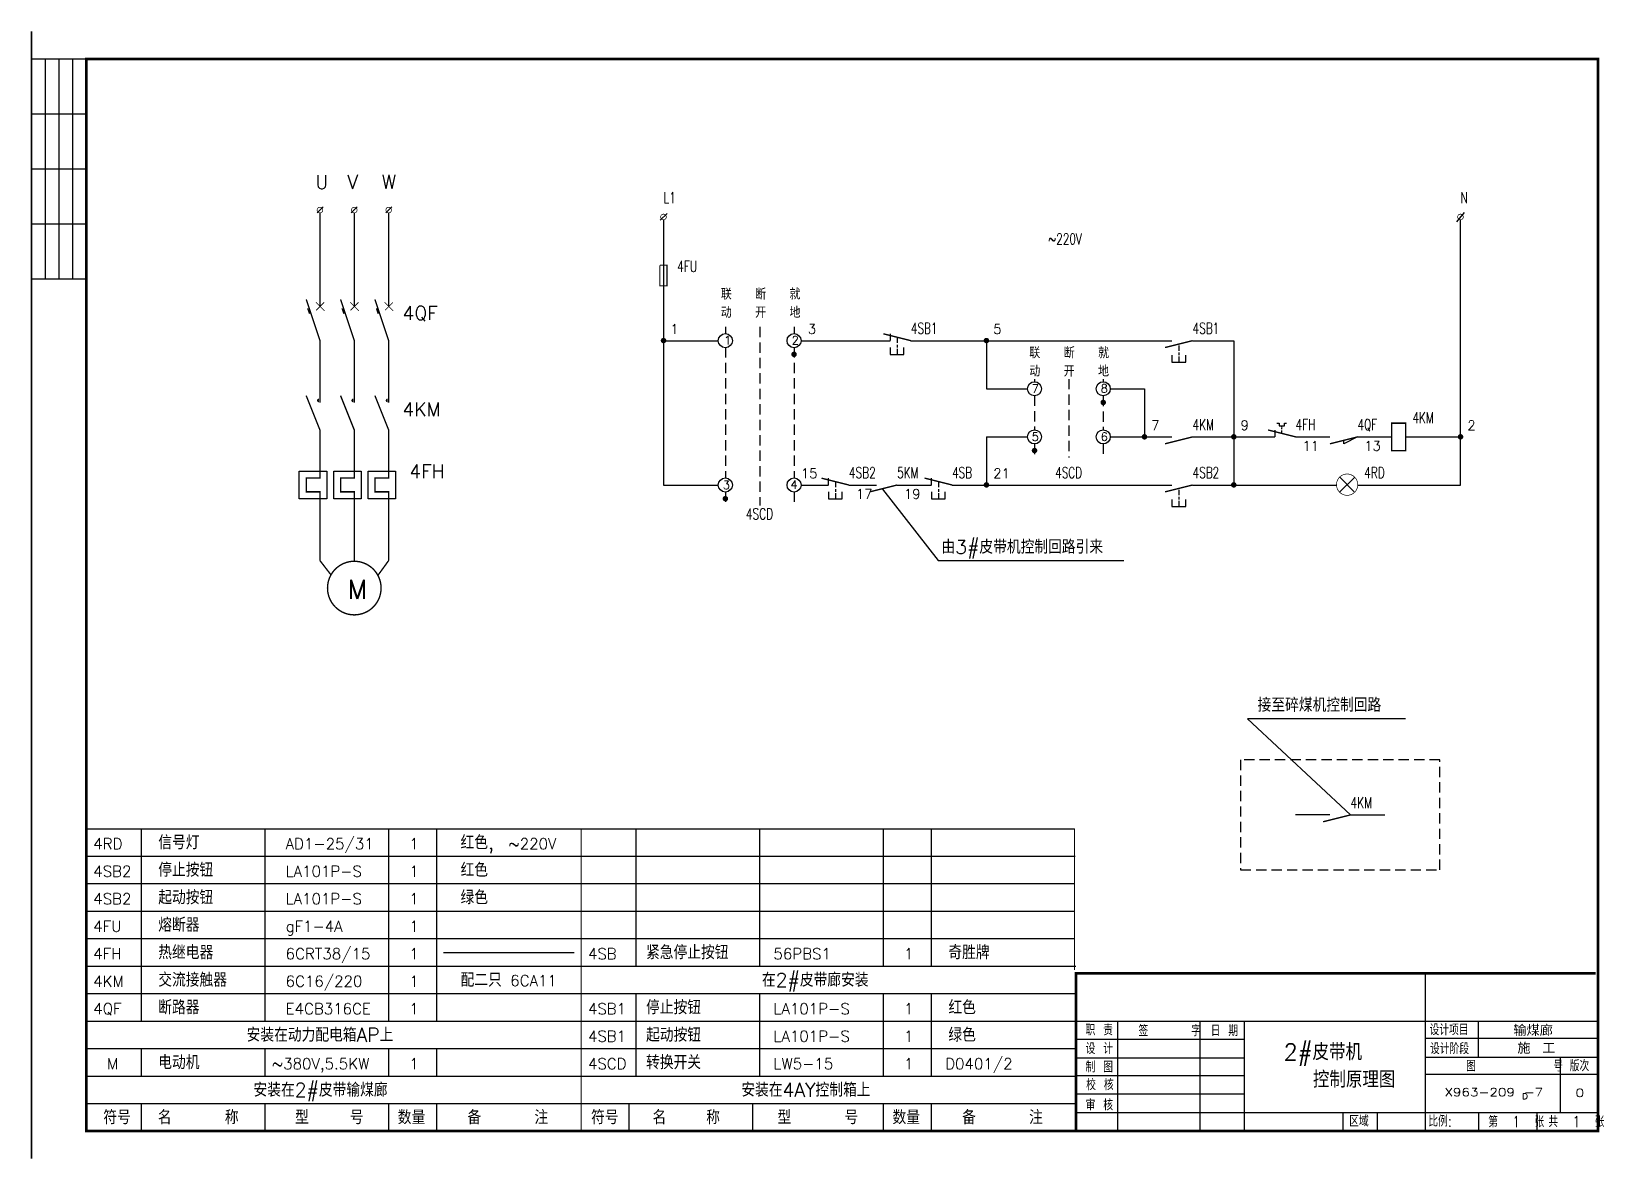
# Model space of a CAD drawing. Extents: x 385 to 3225, y -5 to 1635.
# Drawn here: x 1435 to 2006, y 405 to 815 of the extents above; entities that cross this region are included whole.
import ezdxf

# ---------------------------------------------------------------- set-up
doc = ezdxf.new("R2010")
doc.units = 0
doc.header["$LTSCALE"] = 30
doc.header["$MEASUREMENT"] = 0
doc.linetypes.add('HIDDEN2', pattern=[0.1875, 0.125, -0.0625])
doc.layers.get('0').update_dxf_attribs({"linetype": 'CONTINUOUS'})
for name, color, linetype in [('HZ', 3, 'CONTINUOUS'), ('SY', 1, 'HIDDEN2'), ('SY1', 5, 'CONTINUOUS')]:
    doc.layers.add(name, color=color, linetype=linetype)
doc.styles.add('HZ', font='txt', dxfattribs={"bigfont": 'hztxt'})

msp = doc.modelspace()

# ---------------------------------------------------------------- texts
at = {"style": 'HZ'}
for s, height, p in [('U', 5, (1538.32, 757.71)), ('V', 5, (1549.96, 757.8)), ('W', 5, (1562.5, 757.8)), ('联', 4, (1685.84, 717.48)), ('断', 4, (1698.34, 717.48)), ('就', 4, (1710.84, 717.48)), ('4QF', 5, (1570.05, 710.06)), ('动', 4, (1685.84, 710.82)), ('开', 4, (1698.34, 710.82)), ('地', 4, (1710.84, 710.82)), ('1', 3.5, (1667.5, 705)), ('3', 3.5, (1717.5, 705)), ('5', 3.5, (1785, 705)), ('联', 4, (1798.11, 696.11)), ('断', 4, (1810.61, 696.11)), ('就', 4, (1823.11, 696.11)), ('动', 4, (1798.11, 689.44)), ('开', 4, (1810.61, 689.44)), ('地', 4, (1823.11, 689.44)), ('4KM', 5, (1569.99, 675.02)), ('7', 3.5, (1842.5, 670)), ('9', 3.5, (1875, 670)), ('2', 3.5, (1957.5, 670)), ('11', 3.5, (1897.5, 662.5)), ('13', 3.5, (1920, 662.5)), ('4FH', 5, (1572.49, 652.52)), ('15', 3.5, (1715, 652.5)), ('21', 3.5, (1785, 652.5)), ('17', 3.5, (1735, 645)), ('19', 3.5, (1752.5, 645)), ('由3#皮带机控制回路引来', 5, (1766.16, 625)), ('M', 7, (1549.99, 608.57)), ('接至碎煤机控制回路', 5, (1881.16, 567.5)), ('4RD', 4, (1457.5, 517.5)), ('信号灯', 5, (1481.16, 517.5)), ('AD1-25/31', 4, (1527.5, 517.5)), ('1', 4, (1572.5, 517.5)), ('红色,', 5, (1591.16, 517.5)), (' ~220V', 4, (1605, 517.5)), ('4SB2', 4, (1457.5, 507.5)), ('停止按钮', 5, (1481.16, 507.5)), ('LA101P-S', 4, (1527.5, 507.5)), ('1', 4, (1572.5, 507.5)), ('红色', 5, (1591.16, 507.5)), ('起动按钮', 5, (1481.16, 497.5)), ('绿色', 5, (1591.16, 497.5)), ('4SB2', 4, (1457.5, 497.5)), ('LA101P-S', 4, (1527.5, 497.5)), ('1', 4, (1572.5, 497.5)), ('4FU', 4, (1457.5, 487.5)), ('熔断器', 5, (1481.16, 487.5)), ('gF1-4A', 4, (1527.5, 487.5)), ('1', 4, (1572.5, 487.5)), ('4FH', 4, (1457.5, 477.5)), ('热继电器', 5, (1481.16, 477.5)), ('6CRT38/15', 4, (1527.5, 477.5)), ('1', 4, (1572.5, 477.5)), ('4SB', 4, (1637.5, 477.5)), ('紧急停止按钮', 5, (1658.66, 477.5)), ('56PBS1', 4, (1705, 477.5)), ('1', 4, (1752.5, 477.5)), ('奇胜牌', 5, (1768.66, 477.5)), ('4KM', 4, (1457.5, 467.5)), ('交流接触器', 5, (1481.16, 467.5)), ('6C16/220', 4, (1527.5, 467.5)), ('1', 4, (1572.5, 467.5)), ('配二只', 5, (1591.16, 467.5)), ('6CA11', 4, (1609.24, 467.74)), ('在2#皮带廊安装', 5, (1700.82, 467.5)), ('断路器', 5, (1481.16, 457.5)), ('停止按钮', 5, (1658.66, 457.5)), ('红色', 5, (1768.66, 457.5)), ('4QF', 4, (1457.5, 457.5)), ('E4CB316CE', 4, (1527.5, 457.5)), ('1', 4, (1572.5, 457.5)), ('4SB1', 4, (1637.5, 457.5)), ('LA101P-S', 4, (1705, 457.5)), ('1', 4, (1752.5, 457.5)), ('安装在动力配电箱AP上', 5, (1513.32, 447.5)), ('4SB1', 4, (1637.5, 447.5)), ('起动按钮', 5, (1658.66, 447.5)), ('LA101P-S', 4, (1705, 447.5)), ('1', 4, (1752.5, 447.5)), ('绿色', 5, (1768.66, 447.5)), ('2#皮带机', 6, (1890.61, 440.78)), ('M', 4, (1462.5, 437.5)), ('电动机', 5, (1481.16, 437.5)), ('~380V,5.5KW', 4, (1522.5, 437.5)), ('1', 4, (1572.5, 437.5)), ('4SCD', 4, (1637.5, 437.5)), ('转换开关', 5, (1658.66, 437.5)), ('LW5-15', 4, (1705, 437.5)), ('1', 4, (1752.5, 437.5)), ('D0401/2', 4, (1767.5, 437.5)), ('  控制原理图', 6, (1890.61, 430.78)), ('安装在2#皮带输煤廊', 5, (1515.82, 427.5)), ('安装在4AY控制箱上', 5, (1693.32, 427.5)), ('符号', 5, (1461.16, 417.5)), ('名    称', 5, (1481.01, 417.5)), (' 型   号', 5, (1526.49, 417.5)), ('数量', 5, (1568.32, 417.5)), ('备    注', 5, (1593.66, 417.5)), ('符号', 5, (1638.66, 417.5)), ('名   称', 5, (1661.01, 417.5)), ('型    号', 5, (1706.49, 417.5)), ('数量', 5, (1748.32, 417.5)), ('备    注', 5, (1773.66, 417.5))]:
    msp.add_text(s, height=height, dxfattribs=at).set_placement(p)
for s, height, width, p in [('L1', 4, 0.7, (1665, 752.51)), ('N', 4, 0.7, (1955, 752.51)), ('~220V', 4, 0.7, (1805, 737.51)), ('4FU', 4, 0.7, (1670, 727.51)), ('4SB1', 4, 0.7, (1755, 705.01)), ('4SB1', 4, 0.7, (1857.5, 705.01)), ('4KM', 4, 0.7, (1937.5, 672.51)), ('4KM', 4, 0.7, (1857.5, 670.01)), ('4FH', 4, 0.7, (1895, 670.01)), ('4QF', 4, 0.7, (1917.5, 670.01)), ('4SB2', 4, 0.7, (1732.5, 652.51)), ('5KM', 4, 0.7, (1750, 652.5)), ('4SB', 4, 0.7, (1770, 652.51)), ('4SCD', 4, 0.7, (1807.5, 652.51)), ('4SB2', 4, 0.7, (1857.5, 652.51)), ('4RD', 4, 0.7, (1920, 652.51)), ('4SCD', 4, 0.7, (1695, 637.51)), ('4KM', 4, 0.7, (1915, 532.5)), ('输煤廊', 4, 1.2, (1974.23, 449.63)), ('施 工', 4, 1.2, (1975.68, 443.16)), ('X963-209 -7', 3, 1.2, (1949.17, 427.65)), ('D', 2, 1.2, (1977.37, 426.67)), ('0', 3, 1.2, (1996.89, 427.43))]:
    msp.add_text(s, height=height, dxfattribs=dict(at, width=width)).set_placement(p)
at = {"layer": 'HZ', "color": 3, "style": 'HZ'}
for s, height, width, p in [('职 责', 4.034, 0.8, (1818.58, 449.79)), ('签     字', 4.034, 0.8, (1837.81, 449.51)), ('日 期', 4.034, 0.8, (1864.11, 449.56)), ('设计项目', 4.034, 0.8, (1943.74, 449.87)), ('设 计', 4.034, 0.8, (1818.59, 443.04)), ('设计阶段', 4.034, 0.8, (1943.92, 442.99)), ('制 图', 4.034, 0.8, (1818.59, 436.32)), ('图         号', 4.0337, 0.8, (1957.05, 436.68)), ('版次', 4.034, 0.8, (1994.75, 436.77)), ('校 核', 4.034, 0.8, (1818.81, 429.88)), ('审 核', 4.034, 0.8, (1818.59, 422.5)), ('区域', 4.034, 0.8, (1914.5, 416.64)), ('比例:', 4.034, 0.8, (1943.3, 416.63)), ('第  1  张', 4.034, 0.75, (1965.12, 416.41)), ('共  1  张', 4.034, 0.75, (1987, 416.43))]:
    msp.add_text(s, height=height, dxfattribs=dict(at, width=width)).set_placement(p)
at = {"layer": 'SY1', "style": 'HZ'}
for s, p in [('1', (1687.06, 701.16)), ('2', (1711.65, 701.16)), ('7', (1799.01, 683.51)), ('8', (1824.08, 683.65)), ('5', (1799.01, 666.08)), ('6', (1824.08, 666.08)), ('3', (1686.6, 648.52)), ('4', (1711.19, 648.67))]:
    msp.add_text(s, height=3, dxfattribs=at).set_placement(p)

# ---------------------------------------------------------------- blocks, each defined once
blk = doc.blocks.new('FU')
at = {"const_width": 0.4}
blk.add_lwpolyline([(-1.24, -0.05), (1.26, -0.05), (1.26, -7.55), (-1.35, -7.55), (-1.35, -0.05)], dxfattribs=at)

# ---------------------------------------------------------------- linework, layer by layer
for p, q in [((1435, 815), (1435, 405)), ((1435, 405), (1435, 815)), ((1435, 805), (1455, 805)), ((1440, 805), (1440, 725)), ((1445, 805), (1445, 725)), ((1450, 805), (1450, 725)), ((1435, 785), (1455, 785)), ((1435, 765), (1455, 765)), ((1541.12, 751.14), (1538.95, 748.98)), ((1553.57, 751.14), (1551.4, 748.98)), ((1566.1, 751.14), (1563.94, 748.98)), ((1666.36, 748.78), (1663.84, 746.3)), ((1956.38, 749.09), (1953.49, 745.73)), ((1435, 745), (1455, 745)), ((1665, 746.52), (1665, 650)), ((1955, 747.41), (1955, 747.51)), ((1955, 650), (1955, 746.6)), ((1435, 725), (1455, 725)), ((1750.03, 703.63), (1750.03, 701.67)), ((1665, 702.51), (1685, 702.51)), ((1715, 702.51), (1747.5, 702.51)), ((1747.5, 700.01), (1747.5, 697.51)), ((1747.5, 697.51), (1752.5, 697.51)), ((1750.03, 701.02), (1750.03, 700.04)), ((1750.03, 699.55), (1750.03, 697.43)), ((1752.5, 697.51), (1752.5, 700.01)), ((1755, 702.51), (1755, 702.51)), ((1755, 702.51), (1850, 702.51)), ((1782.5, 702.51), (1782.5, 685.01)), ((1850, 702.51), (1850, 702.51)), ((1850, 702.51), (1850, 702.51)), ((1850, 697.19), (1850, 694.69)), ((1852.54, 700.8), (1852.54, 698.85)), ((1852.54, 698.19), (1852.54, 697.22)), ((1855, 694.69), (1855, 697.19)), ((1857.5, 702.51), (1872.5, 702.51)), ((1872.5, 702.51), (1872.5, 667.51)), ((1850, 694.69), (1855, 694.69)), ((1852.54, 696.73), (1852.54, 694.61)), ((1782.5, 685.01), (1797.5, 685.01)), ((1827.5, 685.01), (1840, 685.01)), ((1840, 685.01), (1840, 667.51)), ((1888.19, 672.49), (1888.99, 672.49)), ((1888.99, 672.49), (1888.99, 671.48)), ((1888.99, 671.48), (1891, 671.48)), ((1888.99, 671.48), (1888.99, 671.48)), ((1890, 670.95), (1890, 671.48)), ((1890, 670.28), (1890, 670.68)), ((1890, 669.01), (1890, 669.88)), ((1890.06, 670.75), (1890.06, 670.75)), ((1891, 671.48), (1891, 672.49)), ((1891, 672.49), (1891.74, 672.49)), ((1782.5, 667.51), (1797.5, 667.51)), ((1782.5, 667.51), (1782.5, 650)), ((1827.5, 667.51), (1850, 667.51)), ((1857.5, 667.51), (1887.5, 667.51)), ((1872.5, 667.51), (1872.5, 650.01)), ((1895, 667.51), (1907.5, 667.51)), ((1917.5, 667.51), (1912.5, 665.01)), ((1912.5, 665.01), (1912.5, 666.18)), ((1917.5, 667.51), (1930, 667.51)), ((1935, 667.51), (1955, 667.51)), ((1532.49, 655.02), (1542.49, 655.02)), ((1532.49, 645.02), (1532.49, 655.02)), ((1542.49, 655.02), (1542.49, 645.02)), ((1544.99, 655.02), (1554.99, 655.02)), ((1544.99, 645.02), (1544.99, 655.02)), ((1554.99, 655.02), (1554.99, 645.02)), ((1557.49, 655.02), (1567.49, 655.02)), ((1557.49, 645.02), (1557.49, 655.02)), ((1567.49, 655.02), (1567.49, 645.02)), ((1911.08, 652.81), (1916.35, 647.54)), ((1911.1, 647.47), (1916.41, 652.77)), ((1665, 650.01), (1685, 650.01)), ((1715, 650), (1725, 650)), ((1725, 647.51), (1725, 645.01)), ((1727.53, 651.13), (1727.53, 649.17)), ((1727.53, 648.52), (1727.53, 647.54)), ((1727.53, 647.05), (1727.53, 644.93)), ((1730, 645.01), (1730, 647.51)), ((1732.5, 650.01), (1732.5, 650.01)), ((1732.5, 650), (1742.5, 650)), ((1744.65, 648.45), (1765, 622.5)), ((1750, 650), (1762.5, 650)), ((1762.5, 647.51), (1762.5, 645.01)), ((1765.03, 651.13), (1765.03, 649.17)), ((1765.03, 648.52), (1765.03, 647.54)), ((1765.03, 647.05), (1765.03, 644.93)), ((1767.5, 645.01), (1767.5, 647.51)), ((1770, 650.01), (1770, 650.01)), ((1770, 650.01), (1770, 650.01)), ((1770, 650), (1782.5, 650)), ((1782.5, 650.01), (1850, 650.01)), ((1852.54, 648.3), (1852.54, 646.35)), ((1852.54, 645.69), (1852.54, 644.72)), ((1857.5, 650.01), (1910, 650.01)), ((1917.5, 650.01), (1955, 650.01)), ((1542.49, 645.02), (1532.49, 645.02)), ((1554.99, 645.02), (1544.99, 645.02)), ((1567.49, 645.02), (1557.49, 645.02)), ((1725, 645.01), (1730, 645.01)), ((1762.5, 645.01), (1767.5, 645.01)), ((1850, 644.69), (1850, 642.19)), ((1850, 642.19), (1855, 642.19)), ((1852.54, 644.23), (1852.54, 642.11)), ((1855, 642.19), (1855, 644.69)), ((1765, 622.5), (1832.5, 622.5)), ((1877.5, 565), (1915, 530)), ((1935, 565), (1877.5, 565)), ((1907.5, 530), (1895, 530)), ((1915, 530), (1927.5, 530)), ((1455, 525), (1814.61, 525)), ((1475, 455), (1475, 525)), ((1520, 455), (1520, 525)), ((1565, 455), (1565, 525)), ((1582.5, 455), (1582.5, 525)), ((1655, 475), (1655, 525)), ((1700, 475), (1700, 525)), ((1745, 475), (1745, 525)), ((1762.5, 475), (1762.5, 525)), ((1455, 515), (1814.76, 515)), ((1455, 505), (1814.61, 505)), ((1455, 495), (1814.53, 495)), ((1455, 485), (1814.53, 485)), ((1585, 480), (1632.5, 480)), ((1455, 475), (1815, 475)), ((1455, 465), (1815, 465)), ((1655, 435), (1655, 465)), ((1700, 435), (1700, 465)), ((1745, 435), (1745, 465)), ((1762.5, 435), (1762.5, 465)), ((1455, 455), (1815, 455)), ((1815.49, 454.98), (2004.54, 454.98)), ((1455, 445), (1815, 445)), ((1475, 435), (1475, 445)), ((1520, 435), (1520, 445)), ((1565, 435), (1565, 445)), ((1582.5, 435), (1582.5, 445)), ((1455, 435), (1635, 435)), ((1635, 435), (1815, 435)), ((1455, 425), (1517.5, 425)), ((1455, 425), (1815, 425)), ((1475, 415), (1475, 425)), ((1520, 415), (1520, 425)), ((1565, 415), (1565, 425)), ((1582.5, 415), (1582.5, 425)), ((1652.5, 415), (1652.5, 425)), ((1697.5, 415), (1697.5, 425)), ((1745, 415), (1745, 425)), ((1762.5, 415), (1762.5, 425))]:
    msp.add_line(p, q)
for points, const_width in [([(1455, 415), (1455, 805), (2005, 805), (2005, 415), (1455, 415)], 1), ([(1539.99, 715.02), (1539.99, 749.06)], 0.5), ([(1552.49, 715.02), (1552.49, 749.06)], 0.5), ([(1564.99, 715.02), (1564.99, 749)], 0.5), ([(1539.99, 680.02), (1539.99, 702.52), (1534.99, 717.52)], 0.5), ([(1535.53, 714.27), (1536.23, 712.3)], 0.5), ([(1538.54, 716.46), (1541.67, 713.33)], 0.3), ([(1541.55, 716.46), (1538.65, 713.56)], 0.3), ([(1552.49, 680.02), (1552.49, 702.52), (1547.49, 717.52)], 0.5), ([(1548.03, 714.27), (1548.73, 712.3)], 0.5), ([(1551.04, 716.46), (1554.17, 713.33)], 0.3), ([(1554.05, 716.46), (1551.15, 713.56)], 0.3), ([(1564.99, 680.02), (1564.99, 702.52), (1559.99, 717.52)], 0.5), ([(1560.53, 714.27), (1561.23, 712.3)], 0.5), ([(1563.54, 716.46), (1566.67, 713.33)], 0.3), ([(1566.55, 716.46), (1563.65, 713.56)], 0.3), ([(1755, 702.51), (1745, 705.01)], 0.5), ([(1747.5, 705.01), (1747.5, 702.51)], 0.5), ([(1857.5, 702.51), (1847.5, 700.01)], 0.5), ([(1539.99, 622.52), (1539.99, 647.52), (1534.99, 647.52), (1534.99, 652.52), (1539.99, 652.52), (1539.99, 670.02), (1534.99, 682.52)], 0.5), ([(1552.49, 622.52), (1552.49, 647.52), (1547.49, 647.52), (1547.49, 652.52), (1552.49, 652.52), (1552.49, 670.02), (1547.49, 682.52)], 0.5), ([(1564.99, 622.52), (1564.99, 647.52), (1559.99, 647.52), (1559.99, 652.52), (1564.99, 652.52), (1564.99, 670.02), (1559.99, 682.52)], 0.5), ([(1895, 667.51), (1885, 670.01)], 0.5), ([(1887.5, 670.01), (1887.5, 667.51)], 0.5), ([(1930, 672.51), (1930, 662.51), (1935, 662.51), (1935, 672.51), (1930, 672.51)], 0.5), ([(1857.5, 667.51), (1847.5, 665.01)], 0.5), ([(1917.5, 667.51), (1907.5, 665.01)], 0.5), ([(1732.5, 650.01), (1722.5, 652.51)], 0.5), ([(1725, 652.51), (1725, 650.01)], 0.5), ([(1770, 650.01), (1760, 652.51)], 0.5), ([(1762.5, 652.51), (1762.5, 650.01)], 0.5), ([(1750, 650), (1740, 647.5)], 0.5), ([(1857.5, 650.01), (1847.5, 647.51)], 0.5), ([(1539.99, 622.52), (1543.96, 617.39)], 0.5), ([(1564.99, 622.52), (1560.98, 617)], 0.5), ([(1915, 530), (1905, 527.5)], 0.5), ([(1635, 525), (1635, 415)], 0.4), ([(1814.57, 473.58), (1814.57, 525)], 0.4), ([(2004.16, 472.37), (1815.11, 472.37), (1815.11, 415)], 1)]:
    msp.add_lwpolyline(points, dxfattribs=dict(const_width=const_width))
for points, const_width in [([(1538.97, 750.02, 1), (1541.02, 750.02, 1)], 0.25), ([(1551.47, 750.02, 1), (1553.52, 750.02, 1)], 0.25), ([(1563.97, 750.02, 1), (1566.02, 750.02, 1)], 0.25), ([(1663.97, 747.51, 1), (1666.02, 747.51, 1)], 0.25), ([(1953.97, 747.51, 1), (1956.02, 747.51, 1)], 0.25), ([(1664.51, 702.54, 1), (1665.51, 702.54, 1)], 1), ([(1782.01, 702.54, 1), (1783.01, 702.54, 1)], 1), ([(1712.01, 697.54, 1), (1713.01, 697.54, 1)], 1), ([(1824.51, 680.04, 1), (1825.51, 680.04, 1)], 1), ([(1839.51, 667.54, 1), (1840.51, 667.54, 1)], 1), ([(1872.01, 667.54, 1), (1873.01, 667.54, 1)], 1), ([(1954.51, 667.54, 1), (1955.51, 667.54, 1)], 1), ([(1799.51, 662.54, 1), (1800.51, 662.54, 1)], 1), ([(1909.88, 650.13, 1), (1917.63, 650.13, 1)], 0.25), ([(1687.01, 645.04, 1), (1688.01, 645.04, 1)], 1), ([(1782.01, 650.04, 1), (1783.01, 650.04, 1)], 1), ([(1872.01, 650.04, 1), (1873.01, 650.04, 1)], 1), ([(1542.74, 612.52, 1), (1562.24, 612.52, 1)], 0.5)]:
    msp.add_lwpolyline(points, format="xyb", close=True, dxfattribs=dict(const_width=const_width))
at = {"const_width": 0.65}
for points in [[(1539.6, 681.09, 0.428691), (1539.26, 680.76, 1)], [(1539.26, 680.76, 0.429183), (1539.6, 680.44, 1)], [(1552.1, 681.09, 0.428691), (1551.76, 680.76, 1)], [(1551.76, 680.76, 0.429183), (1552.1, 680.44, 1)], [(1564.6, 681.09, 0.428691), (1564.26, 680.76, 1)], [(1564.26, 680.76, 0.429183), (1564.6, 680.44, 1)]]:
    msp.add_lwpolyline(points, format="xyb", dxfattribs=at)
for centre in [(1687.5, 702.51), (1712.5, 702.51), (1800, 685.01), (1825, 685.01), (1800, 667.51), (1825, 667.51), (1687.5, 650.01), (1712.5, 650.01)]:
    msp.add_circle(centre, 2.55)
at = {"layer": 'HZ', "color": 3}
for p, q in [((1942.19, 472.15), (1942.19, 415)), ((1830.24, 454.98), (1830.24, 415)), ((1860.12, 454.98), (1860.12, 416.91)), ((1860.13, 454.98), (1860.13, 415)), ((1876.23, 454.98), (1876.23, 415)), ((1961.58, 441.92), (1961.58, 454.98)), ((1876.23, 448.26), (1815.11, 448.26)), ((2005.13, 448.63), (1942.19, 448.63)), ((1876.23, 441.54), (1815.11, 441.54)), ((1942.19, 441.92), (2005.13, 441.92)), ((1991.42, 421.76), (1991.42, 441.92)), ((1815.11, 435.2), (1876.23, 435.2)), ((2005.13, 435.57), (1942.19, 435.57)), ((1876.23, 428.48), (1815.11, 428.48)), ((1815.11, 421.76), (2005.13, 421.76)), ((1912.34, 415), (1912.34, 421.76)), ((1924.65, 421.76), (1924.65, 415)), ((1961.58, 421.76), (1961.58, 415)), ((1982.85, 415), (1982.85, 421.76))]:
    msp.add_line(p, q, dxfattribs=at)
at = {"layer": 'SY'}
for p, q in [((1687.5, 707.51), (1687.5, 704.98)), ((1700, 707.51), (1700, 642.51)), ((1712.5, 707.51), (1712.5, 704.98)), ((1687.5, 700.09), (1687.5, 652.49)), ((1712.5, 700.09), (1712.5, 652.49)), ((1800, 688.56), (1800, 687.45)), ((1812.5, 688.56), (1812.5, 660.01)), ((1825, 688.56), (1825, 687.45)), ((1800, 682.51), (1800, 669.99)), ((1825, 682.42), (1825, 669.99)), ((1800, 664.96), (1800, 660.01)), ((1825, 665.05), (1825, 660.01)), ((1687.5, 647.6), (1687.5, 642.51)), ((1712.5, 647.6), (1712.5, 642.51)), ((1875, 550), (1875, 510)), ((1947.5, 550), (1875, 550)), ((1947.5, 510), (1947.5, 550)), ((1875, 510), (1947.5, 510))]:
    msp.add_line(p, q, dxfattribs=at)

# ---------------------------------------------------------------- block references
msp.add_blockref('FU', (1665, 730.01))

msp.set_redraw_order([(e.dxf.handle, doc.entitydb.next_handle()) for e in msp.query("TEXT MTEXT ATTDEF DIMENSION ARC_DIMENSION")])  # texts and dimensions are drawn at this point

doc.saveas('drawing.dxf')
